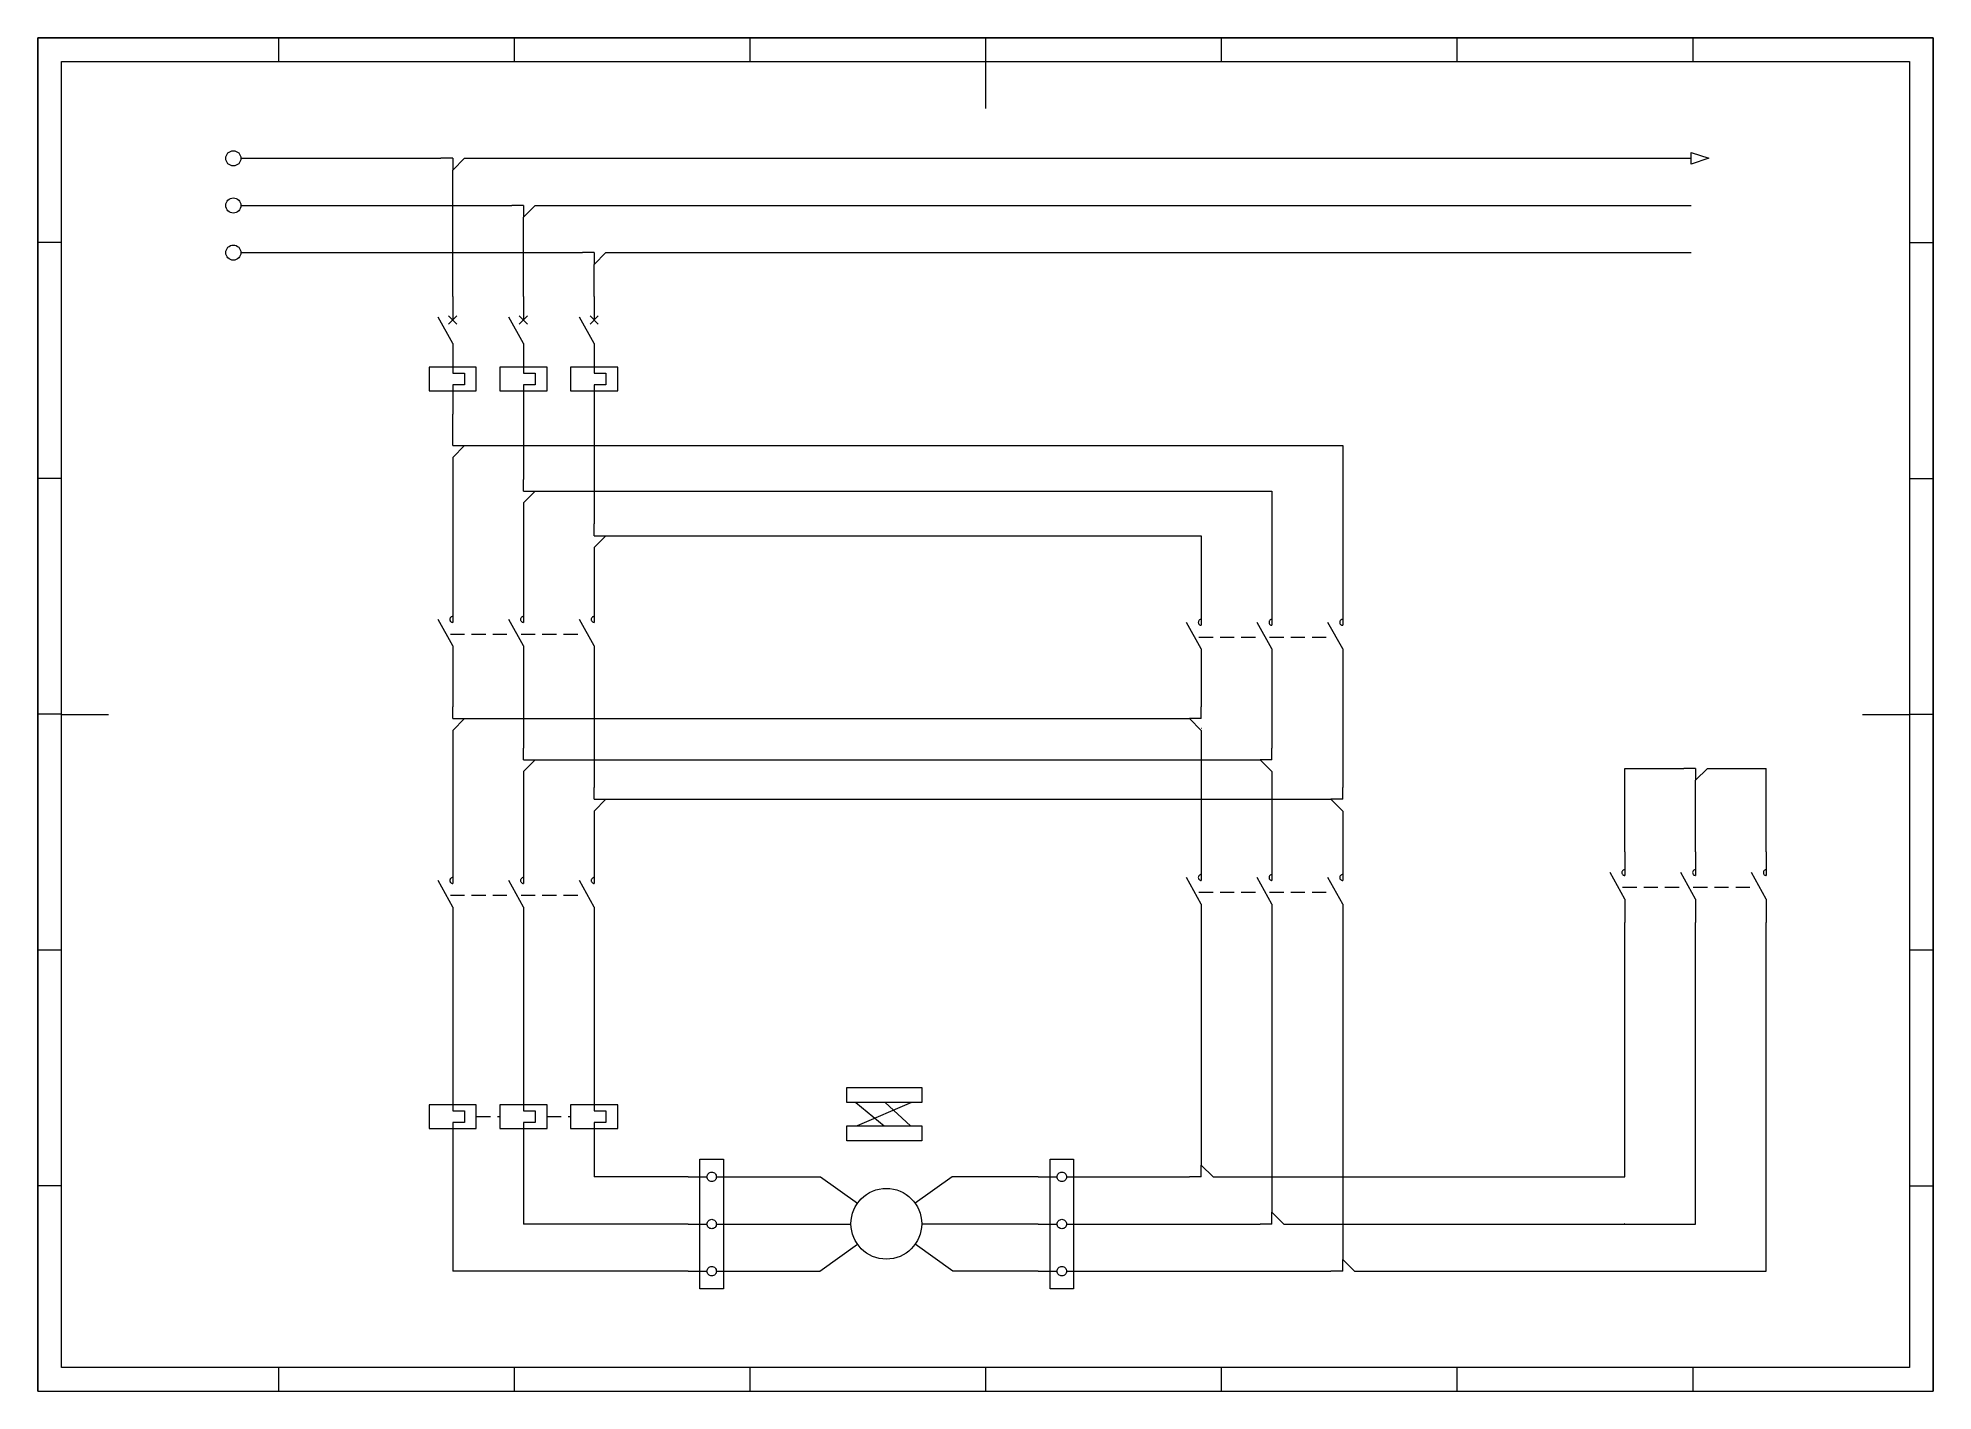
# Paper-space layout 'IEC A3 Title Block' of a CAD drawing. Header units: millimetres. Extents: x 13 to 415, y 5 to 292.
# The model-space entities are those that its viewports show. They can reach past a viewport. Long polylines and large blocks are cut down to what shows.
import ezdxf
from ezdxf.enums import TextEntityAlignment as Align

# ---------------------------------------------------------------- set-up
doc = ezdxf.new("R2010")
doc.units = ezdxf.units.MM
doc.header["$LTSCALE"] = 6
doc.linetypes.add('DASHED', pattern=[0.75, 0.5, -0.25])
for name, color, linetype in [('035', 5, 'Continuous'), ('07', 7, 'Continuous'), ('DESC', 1, 'Continuous'), ('DESCCHILD', 20, 'Continuous'), ('LINK', 9, 'DASHED'), ('LOC', 8, 'Continuous'), ('MISC', 2, 'Continuous'), ('RED_2.5mm^2', 1, 'Continuous'), ('SYMS', 7, 'Continuous'), ('TAGS', 51, 'Continuous'), ('TERMS', 4, 'Continuous'), ('WIREFIXED', 130, 'Continuous'), ('WIRENO', 70, 'Continuous'), ('WIREREF', 61, 'Continuous'), ('XREF', 7, 'Continuous'), ('XREFCHILD', 134, 'Continuous')]:
    doc.layers.add(name, color=color, linetype=linetype)
doc.styles.add('ISO Proportional', font='isocp.shx')
doc.styles.add('WD_IEC', font='isocp2.shx', dxfattribs={"width": 0.9, "height": 4})

psp = doc.layouts.new('IEC A3 Title Block')

msp = doc.modelspace()

# ---------------------------------------------------------------- texts
at = {"attachment_point": 1}
for s, insert, char_height in [('U1^IV1^IW1', (185.84, 68.88), 1.422), ('W2  U2  V2^I', (185.15, 60.72), 1.4216)]:
    msp.add_mtext_dynamic_manual_height_columns(s, width=23.8356, gutter_width=7.11, heights=[0], dxfattribs=dict(at, insert=insert, char_height=char_height))
at = {"layer": 'XREF', "insert": (92.99, 221.82), "char_height": 2.5, "attachment_point": 3, "style": 'WD_IEC'}
msp.add_mtext('{\\Fmonotxt.shx|c0;\\H0.67x;3 }{\\Facaderef.shx|c0;-O-} {\\Fmonotxt.shx|c0;\\H0.67x;4} M-N-3-B\\P{\\Fmonotxt.shx|c0;\\H0.67x;5 }{\\Facaderef.shx|c0;-O-} {\\Fmonotxt.shx|c0;\\H0.67x;6} M-N-3-B', dxfattribs=at)

# ---------------------------------------------------------------- blocks, each defined once
blk = doc.blocks.new('IEC_border_a3')
at = {"layer": '035'}
for p, q in [((64, 292), (64, 287)), ((114, 292), (114, 287)), ((164, 292), (164, 287)), ((214, 292), (214, 287)), ((264, 292), (264, 287)), ((314, 292), (314, 287)), ((364, 292), (364, 287)), ((17.97, 248.58), (12.98, 248.58)), ((414.97, 248.54), (409.98, 248.54)), ((17.98, 198.54), (13, 198.54)), ((414.98, 198.5), (410, 198.5)), ((17.98, 148.54), (13, 148.54)), ((414.98, 148.5), (410, 148.5)), ((17.98, 98.54), (13, 98.54)), ((414.98, 98.5), (410, 98.5)), ((18, 48.5), (13.02, 48.5)), ((415, 48.46), (410.02, 48.46)), ((64, 10), (64, 5)), ((114, 10), (114, 5)), ((164, 10), (164, 5)), ((214, 10), (214, 5)), ((264, 10), (264, 5)), ((314, 10), (314, 5)), ((364, 10), (364, 5)), ((125, 0), (125, 5)), ((230, 5), (230, 0))]:
    blk.add_line(p, q, dxfattribs=at)
blk.add_lwpolyline([(18, 287), (410, 287), (410, 10), (18, 10)], close=True, dxfattribs=at)
at = {"layer": '07'}
for p, q in [((214, 287), (214, 277)), ((18, 148.5), (28, 148.5)), ((400, 148.5), (410, 148.5))]:
    blk.add_line(p, q, dxfattribs=at)
blk.add_lwpolyline([(13, 292), (415, 292), (415, 5), (13, 5)], close=True, dxfattribs=at)
at = {"layer": '035', "style": 'ISO Proportional'}
for s, p in [('1', (37.81, 287.5)), ('2', (87.73, 287.5)), ('3', (137.68, 287.5)), ('4', (187.38, 287.5)), ('5', (237.84, 287.5)), ('6', (287.69, 287.5)), ('7', (337.67, 287.5)), ('8', (387.92, 287.5)), ('A', (13.98, 271.83)), ('A', (410.98, 271.79)), ('B', (14, 221.79)), ('B', (411, 221.75)), ('C', (14, 171.79)), ('C', (411, 171.75)), ('D', (14, 121.79)), ('D', (411, 121.75)), ('E', (14.02, 71.75)), ('E', (411.02, 71.72)), ('F', (14.02, 21.75)), ('F', (411.02, 21.72)), ('1', (37.81, 5.5)), ('2', (87.73, 5.5)), ('3', (137.68, 5.5)), ('4', (187.38, 5.5)), ('5', (237.84, 5.5)), ('6', (287.69, 5.5)), ('7', (337.67, 5.5)), ('8', (387.92, 5.5))]:
    blk.add_text(s, height=3.5, dxfattribs=at).set_placement(p)
blk = doc.blocks.new('VOL1')
for p, q in [((0, 7.5), (0, 1.25)), ((-5, 2.5), (-5, -2.5)), ((5, 2.5), (-5, 2.5)), ((0, 1.25), (2.5, 1.25)), ((2.5, 1.25), (2.5, -1.25)), ((5, -2.5), (5, 2.5)), ((-5, -2.5), (5, -2.5)), ((0, -1.25), (0, -7.5)), ((2.5, -1.25), (0, -1.25))]:
    blk.add_line(p, q)
at = {"style": 'WD_IEC'}
for tag, p in [('INST', (-6.5, 9)), ('TAG1', (-6.5, 2)), ('LOC', (-6.5, 5.5)), ('RATING1', (-6.5, -2.5)), ('XREF', (-6.5, -6.5)), ('DESC1', (-6.5, -10.35)), ('DESC2', (-6.5, -13.85)), ('DESC3', (-6.5, -17.35))]:
    blk.add_attdef(tag, text='', height=2.5, dxfattribs=at).set_placement(p, align=Align.RIGHT)
blk.add_attdef('TERM01', text='', height=2, rotation=90, dxfattribs=at).set_placement((-1, 7.5), align=Align.RIGHT)
at = {"style": 'WD_IEC', "flags": 1}
for tag, p, height in [('X2TERM01', (0, 7.5), 0.32), ('MFG', (2.75, 6.5), 1.5), ('CAT', (2.75, 4), 1.5), ('X4LINK', (-5, 0), 0.32), ('X1LINK', (5, 0), 0.32), ('ASSYCODE', (1, -4), 1), ('X8TERM02', (0, -7.5), 0.32), ('FAMILY', (1, -5.5), 1), ('CATDESC', (1, -7), 1)]:
    blk.add_attdef(tag, p, '', height=height, dxfattribs=at)
at = {"style": 'WD_IEC'}
blk.add_attdef('TERM02', (-1, -7.5), '', height=2, rotation=90, dxfattribs=at)
blk = doc.blocks.new('VOL2')
for p, q in [((0, 7.5), (0, 1.25)), ((-5, 2.5), (-5, -2.5)), ((5, 2.5), (-5, 2.5)), ((0, 1.25), (2.5, 1.25)), ((2.5, 1.25), (2.5, -1.25)), ((5, -2.5), (5, 2.5)), ((-5, -2.5), (5, -2.5)), ((0, -1.25), (0, -7.5)), ((2.5, -1.25), (0, -1.25))]:
    blk.add_line(p, q)
at = {"style": 'WD_IEC'}
for tag, p in [('INST', (-6.5, 9)), ('TAG2', (-6.5, 2)), ('LOC', (-6.5, 5.5)), ('RATING1', (-6.5, -2.5)), ('XREF', (-6.5, -6.5)), ('DESC1', (-6.5, -10.35)), ('DESC2', (-6.5, -13.85)), ('DESC3', (-6.5, -17.35))]:
    blk.add_attdef(tag, text='', height=2.5, dxfattribs=at).set_placement(p, align=Align.RIGHT)
blk.add_attdef('TERM01', text='', height=2, rotation=90, dxfattribs=at).set_placement((-1, 7.5), align=Align.RIGHT)
at = {"style": 'WD_IEC', "flags": 1}
for tag, p, height in [('X2TERM01', (0, 7.5), 0.32), ('X4LINK', (-5, 0), 0.32), ('X1LINK', (5, 0), 0.32), ('X8TERM02', (0, -7.5), 0.32), ('FAMILY', (1, -5.5), 1)]:
    blk.add_attdef(tag, p, '', height=height, dxfattribs=at)
at = {"style": 'WD_IEC'}
blk.add_attdef('TERM02', (-1, -7.5), '', height=2, rotation=90, dxfattribs=at)
blk = doc.blocks.new('VCB11TH')
for p, q in [((0, 7.5), (0, 2.5)), ((0, -2.5), (-3.12, 3.12)), ((-0.88, 3.38), (0.88, 1.62)), ((-0.88, 1.62), (0.88, 3.38)), ((0, -2.5), (0, -8.75)), ((0, -8.75), (2.5, -8.75)), ((0, -11.25), (0, -12.5)), ((2.5, -11.25), (0, -11.25)), ((2.5, -8.75), (2.5, -11.25)), ((0, -12.5), (0, -17.5))]:
    blk.add_line(p, q)
blk.add_lwpolyline([(-5, -7.5), (-5, -12.5), (5, -12.5), (5, -7.5)], close=True)
at = {"style": 'WD_IEC'}
for tag, p in [('INST', (-8, 5.25)), ('LOC', (-8, 1.75)), ('TAG1', (-8, -1.75)), ('RATING1', (-8, -6.35)), ('DESC1', (-8, -14.35)), ('DESC2', (-8, -17.85)), ('DESC3', (-8, -21.35))]:
    blk.add_attdef(tag, text='', height=2.5, dxfattribs=at).set_placement(p, align=Align.RIGHT)
blk.add_attdef('TERM01', text='', height=2, rotation=90, dxfattribs=at).set_placement((-1, 7.5), align=Align.RIGHT)
at = {"style": 'WD_IEC', "flags": 1}
for tag, p, height in [('X2TERM01', (0, 7.5), 0.32), ('MFG', (2.75, 6.5), 1.5), ('CAT', (2.75, 4), 1.5), ('X4LINK', (-2, 0), 0.32), ('X1LINK', (-0.5, 0), 0.32), ('COMMON', (-3.75, -8.75), 1), ('ASSYCODE', (1, -14), 1), ('FAMILY', (1, -15.5), 1), ('CATDESC', (1, -17), 1), ('X8TERM02', (0, -17.5), 0.32)]:
    blk.add_attdef(tag, p, '', height=height, dxfattribs=at)
at = {"lineweight": 15, "style": 'WD_IEC'}
blk.add_attdef('XREF', text='', height=2.5, dxfattribs=at).set_placement((-8, -10.35), align=Align.RIGHT)
at = {"style": 'WD_IEC'}
blk.add_attdef('TERM02', (-1, -17.5), '', height=2, rotation=90, dxfattribs=at)
blk = doc.blocks.new('VCB21TH')
for p, q in [((0, 7.5), (0, 2.5)), ((0, -2.5), (-3.12, 3.12)), ((-0.88, 3.38), (0.88, 1.62)), ((-0.88, 1.62), (0.88, 3.38)), ((0, -2.5), (0, -8.75)), ((0, -8.75), (2.5, -8.75)), ((0, -11.25), (0, -12.5)), ((2.5, -11.25), (0, -11.25)), ((2.5, -8.75), (2.5, -11.25)), ((0, -12.5), (0, -17.5))]:
    blk.add_line(p, q)
blk.add_lwpolyline([(-5, -7.5), (-5, -12.5), (5, -12.5), (5, -7.5)], close=True)
at = {"style": 'WD_IEC'}
for tag, p in [('INST', (-8, 5.25)), ('LOC', (-8, 1.75)), ('TAG2', (-8, -1.75)), ('DESC1', (-8, -14.35)), ('DESC2', (-8, -17.85)), ('DESC3', (-8, -21.35))]:
    blk.add_attdef(tag, text='', height=2.5, dxfattribs=at).set_placement(p, align=Align.RIGHT)
blk.add_attdef('TERM01', text='', height=2, rotation=90, dxfattribs=at).set_placement((-1, 7.5), align=Align.RIGHT)
at = {"style": 'WD_IEC', "flags": 1}
for tag, p, height in [('X2TERM01', (0, 7.5), 0.32), ('X4LINK', (-2, 0), 0.32), ('X1LINK', (-0.5, 0), 0.32), ('CONTACT', (-5, -7.5), 1), ('FAMILY', (1, -15.5), 1), ('X8TERM02', (0, -17.5), 0.32)]:
    blk.add_attdef(tag, p, '', height=height, dxfattribs=at)
blk.add_attdef('RATING1', text='', height=2.5, dxfattribs=at).set_placement((-8, -6.35), align=Align.RIGHT)
at = {"lineweight": 15, "style": 'WD_IEC'}
blk.add_attdef('XREF', text='', height=2.5, dxfattribs=at).set_placement((-8, -10.35), align=Align.RIGHT)
at = {"style": 'WD_IEC'}
blk.add_attdef('TERM02', (-1, -17.5), '', height=2, rotation=90, dxfattribs=at)
blk = doc.blocks.new('HDB1308')
for p, q in [((-5, 0), (-1, 0)), ((1, 0), (5, 0)), ((-5, -10), (-1, -10)), ((1, -10), (5, -10)), ((-5, -20), (-1, -20)), ((1, -20), (5, -20))]:
    blk.add_line(p, q)
blk.add_lwpolyline([(-2.5, -23.75), (-2.5, 3.75), (2.5, 3.75), (2.5, -23.75)], close=True)
for centre in [(0, 0), (0, -10), (0, -20)]:
    blk.add_circle(centre, 1)
at = {"style": 'WD_IEC'}
for tag, p in [('INST', (-2.5, 12.375)), ('LOC', (-2.5, 8.875)), ('TAG1', (-2.5, 5.375)), ('XREF', (-2.5, -28.75)), ('DESC1', (-2.5, -32.75)), ('DESC2', (-2.5, -36.25)), ('DESC3', (-2.5, -39.75))]:
    blk.add_attdef(tag, text='', height=2.5, dxfattribs=at).set_placement(p, align=Align.RIGHT)
for tag, p in [('TERM03', (0, 2)), ('TERM02', (0, -8)), ('TERM01', (0, -18))]:
    blk.add_attdef(tag, text='', height=2, rotation=90, dxfattribs=at).set_placement(p, align=Align.MIDDLE_LEFT)
for tag, p, height, flags in [('MFG', (3.75, 3.25), 1.5, 9), ('X4TERM03', (-5, 0), 0.32, 1), ('CAT', (3.75, 0.75), 1.5, 9), ('X1TERM03', (5, 0), 0.32, 1), ('X4TERM02', (-5, -10), 0.32, 1), ('X1TERM02', (5, -10), 0.32, 1), ('X4TERM01', (-5, -20), 0.32, 1), ('X1TERM01', (5, -20), 0.32, 1), ('ASSYCODE', (3.5, -22.75), 1, 1), ('FAMILY', (3.5, -24.25), 1, 1), ('CATDESC', (3.5, -25.75), 1, 1)]:
    blk.add_attdef(tag, p, '', height=height, dxfattribs=dict(at, flags=flags))
at = {"style": 'WD_IEC', "flags": 1}
for tag, p in [('X1TERM01', (0, 1)), ('X8TERM01', (0, -21))]:
    blk.add_attdef(tag, p, '', height=0.32, rotation=90, dxfattribs=at)
blk = doc.blocks.new('HT0_812')
for p, q in [((0, 0), (0, 2.5)), ((0, 0), (2.5, 0)), ((2.5, 0), (0, -2.5))]:
    blk.add_line(p, q)
at = {"style": 'WD_IEC', "flags": 1}
for tag, p in [('X2TERM01', (0, 2.5)), ('WDWSEQ', (1.92, 1.22)), ('X1TERM01', (2.5, 0)), ('X8TERM01', (0, -2.5))]:
    blk.add_attdef(tag, p, '', height=0.4, dxfattribs=at)
blk = doc.blocks.new('HMO1M11')
blk.add_circle((0, 0), 7.5)
at = {"style": 'WD_IEC'}
for tag, height, p in [('INST', 2.5, (-2.01, 16.99)), ('LOC', 2.5, (-2.01, 13.99)), ('TAG1', 2.5, (-2.01, 10.99)), ('TERM04', 2, (8.31, 6.57)), ('TERM02', 2, (-7.86, 0.28)), ('TERM06', 2, (7.96, -8.61)), ('RATING1', 2.5, (-0.74, -13.01)), ('DESC2', 2.5, (-0.74, -22.01)), ('DESC1', 2.5, (-0.74, -19.01)), ('DESC3', 2.5, (-0.74, -25.01))]:
    blk.add_attdef(tag, text='', height=height, dxfattribs=at).set_placement(p, align=Align.RIGHT)
for tag, p in [('TERM01', (-6.76, 6.6)), ('TERM05', (7.73, 0.4)), ('TERM03', (-6.76, -8.64))]:
    blk.add_attdef(tag, p, '', height=2, dxfattribs=at)
at = {"style": 'WD_IEC', "flags": 1}
for tag, p, height in [('X0TERM01', (-6.11, 4.35), 0.32), ('X2LINK', (0, 7.5), 0.32), ('X0TERM04', (6.11, 4.35), 0.32), ('MFG', (8.88, 5.74), 1.5), ('CAT', (8.88, 3.24), 1.5), ('X4TERM02', (-7.5, 0), 0.32), ('X1TERM05', (7.5, 0), 0.32), ('ASSYCODE', (8.78, -4.01), 1), ('X0TERM03', (-6.11, -4.36), 0.32), ('X8LINK', (0, -7.5), 0.32), ('X0TERM06', (6.11, -4.36), 0.32), ('FAMILY', (8.78, -5.51), 1), ('CATDESC', (8.78, -7.01), 1)]:
    blk.add_attdef(tag, p, '', height=height, dxfattribs=at)
at = {"style": 'WD_IEC'}
for tag, p in [('M', (0, 0.94)), ('3~', (-0.02, -3.64))]:
    blk.add_attdef(tag, text='', height=2.5, dxfattribs=at).set_placement(p, align=Align.CENTER)
at = {"lineweight": 15, "style": 'WD_IEC'}
blk.add_attdef('XREF', text='', height=2.5, dxfattribs=at).set_placement((-0.74, -16.01), align=Align.RIGHT)
at = {"style": 'WD_IEC', "width": 0.9}
blk.add_attdef('WDTAGALT', text='', height=2.5, dxfattribs=at).set_placement((-0.74, -28.01), align=Align.RIGHT)
blk = doc.blocks.new('HT0_842')
for p, q in [((0, 0), (-2.5, 0)), ((-2.5, 0), (0, -2.5)), ((0, 0), (0, 2.5))]:
    blk.add_line(p, q)
at = {"style": 'WD_IEC', "flags": 1}
for tag, p in [('WDWSEQ', (-3.63, 0.94)), ('X4TERM01', (-2.5, 0)), ('X2TERM01', (0, 2.5)), ('X8TERM01', (0, -2.5))]:
    blk.add_attdef(tag, p, '', height=0.4, dxfattribs=at)
blk = doc.blocks.new('HT0_184')
for p, q in [((0, 0), (-2.5, 0)), ((0, 0), (0, -2.5)), ((0, -2.5), (2.5, 0))]:
    blk.add_line(p, q)
at = {"style": 'WD_IEC', "flags": 1}
for tag, p in [('X4TERM01', (-2.5, 0)), ('X1TERM01', (2.5, 0)), ('X8TERM01', (0, -2.5)), ('WDWSEQ', (1.53, -1.26))]:
    blk.add_attdef(tag, p, '', height=0.4, dxfattribs=at)
blk = doc.blocks.new('HT0_124')
for p, q in [((0, 0), (-2.5, 0)), ((0, 0), (0, 2.5)), ((0, 2.5), (2.5, 0))]:
    blk.add_line(p, q)
at = {"style": 'WD_IEC', "flags": 1}
for tag, p in [('X4TERM01', (-2.5, 0)), ('X2TERM01', (0, 2.5)), ('WDWSEQ', (1.6, 1.48)), ('X1TERM01', (2.5, 0))]:
    blk.add_attdef(tag, p, '', height=0.4, dxfattribs=at)
blk = doc.blocks.new('HT0_02')
blk.add_circle((0, 0), 1.25)
at = {"style": 'WD_IEC', "flags": 1}
for tag, p in [('X4TERM01', (-1.25, 0)), ('X2TERM01', (0, 1.25)), ('X1TERM01', (1.25, 0)), ('X8TERM01', (0, -1.25))]:
    blk.add_attdef(tag, p, '', height=0.32, dxfattribs=at)
blk = doc.blocks.new('WD_WNH')
at = {"linetype": 'Continuous', "style": 'WD_IEC', "width": 0.8}
blk.add_attdef('WIRENO', text='', height=2.5, dxfattribs=at).set_placement((0, 0.75), align=Align.CENTER)
at = {"style": 'WD_IEC', "flags": 1}
for tag, p in [('W08USER', (0, 0.375)), ('W04USER', (0, 0.875)), ('W05USER', (0, 0.75)), ('W09USER', (0, 0.25)), ('W03USER', (0, 1)), ('W06USER', (0, 0.625)), ('W07USER', (0, 0.5)), ('W02USER', (0, 1.125)), ('W01USER', (0, 1.25)), ('W10USER', (0, 0.125))]:
    blk.add_attdef(tag, text='', height=0.08, dxfattribs=at).set_placement(p, align=Align.CENTER)
blk = doc.blocks.new('HA1S1')
blk.add_lwpolyline([(0, 1.25), (3.75, 0), (0, -1.25)], close=True)
at = {"style": 'WD_IEC'}
for tag, height, flags, p in [('WIRENO', 2.5, 8, (-1.25, 1)), ('SIGCODE', 1, 1, (5, 1.8))]:
    blk.add_attdef(tag, text='', height=height, dxfattribs=dict(at, flags=flags)).set_placement(p, align=Align.RIGHT)
at = {"style": 'WD_IEC', "flags": 1}
blk.add_attdef('X4TERM01', (0, 0), '', height=0.32, dxfattribs=at)
at = {"style": 'WD_IEC'}
blk.add_attdef('XREF', text='', height=2.5, dxfattribs=at).set_placement((5, 0), align=Align.MIDDLE_LEFT)
blk.add_attdef('DESC1', text='', height=2.5, dxfattribs=at).set_placement((-1.25, -1), align=Align.TOP_RIGHT)
blk = doc.blocks.new('VMS21P')
for p, q in [((0, 7.5), (0, 2.5)), ((0, -2.5), (-3.12, 3.12)), ((0, -2.5), (0, -7.5))]:
    blk.add_line(p, q)
blk.add_arc((0, 3.12), 0.625, 90, 270)
at = {"style": 'WD_IEC'}
for tag, p in [('INST', (-5.25, 6.75)), ('LOC', (-5.25, 3.75)), ('TAG2', (-5.25, 0.75)), ('XREF', (-5.25, -3.75)), ('DESC2', (-5.25, -9.75)), ('DESC1', (-5.25, -6.75)), ('DESC3', (-5.25, -12.75))]:
    blk.add_attdef(tag, text='', height=2.5, dxfattribs=at).set_placement(p, align=Align.RIGHT)
blk.add_attdef('TERM01', text='', height=2, rotation=90, dxfattribs=at).set_placement((-1, 7.5), align=Align.RIGHT)
at = {"style": 'WD_IEC', "flags": 1}
for tag, p, height in [('X2TERM01', (0, 7.5), 0.32), ('X4LINK', (-2.91, 0), 0.32), ('X1LINK', (-0.5, 0), 0.32), ('CONTACT', (4, -3.5), 1), ('FAMILY', (4, -5), 1), ('X8TERM02', (0, -7.5), 0.32)]:
    blk.add_attdef(tag, p, '', height=height, dxfattribs=at)
at = {"style": 'WD_IEC'}
blk.add_attdef('TERM02', (-1, -7.5), '', height=2, rotation=90, dxfattribs=at)
blk = doc.blocks.new('WD_WNV')
at = {"linetype": 'Continuous', "style": 'WD_IEC', "width": 0.8}
blk.add_attdef('WIRENO', text='', height=2.5, dxfattribs=at).set_placement((-1.6, 0), align=Align.MIDDLE_RIGHT)
at = {"style": 'WD_IEC', "flags": 1}
for tag, p in [('W08USER', (-1, 0.375)), ('W04USER', (-1, 0.875)), ('W05USER', (-1, 0.75)), ('W09USER', (-1, 0.25)), ('W03USER', (-1, 1)), ('W06USER', (-1, 0.625)), ('W07USER', (-1, 0.5)), ('W02USER', (-1, 1.125)), ('W01USER', (-1, 1.25)), ('W10USER', (-1, 0.125))]:
    blk.add_attdef(tag, text='', height=0.08, dxfattribs=at).set_placement(p, align=Align.CENTER)

# ---------------------------------------------------------------- linework, layer by layer
for p, q in [((186.51, 66.21), (192.53, 61.23)), ((198.29, 66.21), (186.74, 61.23)), ((192.74, 66.21), (198.12, 61.23))]:
    msp.add_line(p, q)
for points in [[(184.55, 69.4), (200.51, 69.4), (200.51, 66.21), (184.55, 66.21)], [(184.55, 61.23), (200.51, 61.23), (200.51, 58.05), (184.55, 58.05)]]:
    msp.add_lwpolyline(points, close=True)
at = {"layer": 'LINK'}
for points in [[(100.49, 165.54), (113.07, 165.54)], [(115.49, 165.54), (128.07, 165.54)], [(259.26, 164.92), (271.85, 164.92)], [(274.26, 164.92), (286.85, 164.92)], [(100.49, 110.17), (113.07, 110.17)], [(115.49, 110.17), (128.07, 110.17)], [(259.26, 110.8), (271.85, 110.8)], [(274.26, 110.8), (286.85, 110.8)], [(349.12, 111.85), (361.71, 111.85)], [(364.12, 111.85), (376.71, 111.85)], [(105.99, 63.22), (110.99, 63.22)], [(120.99, 63.22), (125.99, 63.22)]]:
    msp.add_lwpolyline(points, dxfattribs=at)
at = {"layer": 'RED_2.5mm^2'}
for p, q in [((56.06, 266.46), (98.49, 266.46)), ((103.49, 266.46), (363.71, 266.46)), ((100.99, 256.51), (100.99, 263.96)), ((56.06, 256.46), (113.49, 256.46)), ((100.99, 246.51), (100.99, 256.41)), ((115.99, 246.51), (115.99, 253.96)), ((118.49, 256.46), (363.71, 256.46)), ((56.06, 246.46), (128.49, 246.46)), ((100.99, 237.17), (100.99, 246.41)), ((115.99, 237.17), (115.99, 246.41)), ((133.49, 246.46), (363.71, 246.46)), ((130.99, 237.17), (130.99, 243.96)), ((100.99, 208.02), (100.99, 212.17)), ((115.99, 212.17), (115.99, 198.37)), ((130.99, 212.17), (130.99, 188.91)), ((103.49, 205.52), (115.94, 205.52)), ((116.04, 205.52), (130.94, 205.52)), ((131.04, 205.52), (289.76, 205.52)), ((289.76, 205.52), (289.76, 172.42)), ((100.99, 203.02), (100.99, 173.04)), ((115.99, 193.37), (115.99, 173.04)), ((118.49, 195.87), (274.76, 195.87)), ((274.76, 195.87), (274.76, 172.42)), ((133.49, 186.41), (259.76, 186.41)), ((259.76, 186.41), (259.76, 172.42)), ((130.99, 183.91), (130.99, 173.04)), ((100.99, 158.04), (100.99, 150.12)), ((115.99, 158.04), (115.99, 141.39)), ((130.99, 158.04), (130.99, 133.01)), ((259.76, 157.42), (259.76, 150.12)), ((274.76, 157.42), (274.76, 141.39)), ((289.76, 157.42), (289.76, 133.01)), ((100.99, 145.12), (100.99, 117.67)), ((103.49, 147.62), (257.26, 147.62)), ((259.76, 145.12), (259.76, 118.3)), ((118.49, 138.89), (130.94, 138.89)), ((131.04, 138.89), (259.71, 138.89)), ((259.81, 138.89), (272.26, 138.89)), ((349.62, 137.08), (362.12, 137.08)), ((349.62, 119.35), (349.62, 137.08)), ((367.12, 137.08), (379.62, 137.08)), ((379.62, 119.35), (379.62, 137.08)), ((115.99, 136.39), (115.99, 117.67)), ((274.76, 136.39), (274.76, 118.3)), ((364.62, 119.35), (364.62, 134.58)), ((133.49, 130.51), (259.71, 130.51)), ((259.81, 130.51), (274.71, 130.51)), ((274.81, 130.51), (287.26, 130.51)), ((130.99, 128.01), (130.99, 117.67)), ((289.76, 128.01), (289.76, 118.3)), ((100.99, 102.67), (100.99, 70.72)), ((115.99, 102.67), (115.99, 70.72)), ((130.99, 102.67), (130.99, 70.72)), ((259.76, 103.3), (259.76, 52.93)), ((274.76, 103.3), (274.76, 42.93)), ((289.76, 103.3), (289.76, 32.93)), ((349.62, 50.43), (349.62, 104.35)), ((364.62, 40.43), (364.62, 104.35)), ((379.62, 30.43), (379.62, 104.35)), ((100.99, 55.72), (100.99, 30.43)), ((115.99, 55.72), (115.99, 40.43)), ((130.99, 55.72), (130.99, 50.43)), ((150.92, 50.43), (130.99, 50.43)), ((160.92, 50.43), (179.01, 50.43)), ((179.01, 50.43), (186.85, 44.85)), ((206.9, 50.43), (199.06, 44.85)), ((225.19, 50.43), (206.9, 50.43)), ((235.19, 50.43), (257.26, 50.43)), ((262.26, 50.43), (274.71, 50.43)), ((274.81, 50.43), (289.71, 50.43)), ((289.81, 50.43), (349.62, 50.43)), ((150.92, 40.43), (115.99, 40.43)), ((160.92, 40.43), (185.46, 40.43)), ((225.19, 40.43), (200.46, 40.43)), ((235.19, 40.43), (272.26, 40.43)), ((277.26, 40.43), (289.71, 40.43)), ((289.81, 40.43), (364.62, 40.43)), ((178.86, 30.43), (186.85, 36.14)), ((207.06, 30.43), (199.06, 36.14)), ((150.92, 30.43), (100.99, 30.43)), ((160.92, 30.43), (178.86, 30.43)), ((225.19, 30.43), (207.06, 30.43)), ((235.19, 30.43), (287.26, 30.43)), ((292.26, 30.43), (379.62, 30.43))]:
    msp.add_line(p, q, dxfattribs=at)
for centre, start, end in [((100.99, 256.46), 90, 270), ((100.99, 246.46), 90, 270), ((115.99, 246.46), 90, 270), ((115.99, 205.52), 0, 180), ((130.99, 205.52), 0, 180), ((115.99, 196.41), 0, 180), ((130.99, 196.41), 0, 180), ((130.99, 191.41), 0, 180), ((259.76, 145.5), 0, 180), ((130.99, 138.89), 0, 180), ((259.76, 138.89), 0, 180), ((259.76, 130.51), 0, 180), ((274.76, 130.51), 0, 180), ((274.76, 92.38), 0, 180), ((274.76, 50.43), 0, 180), ((289.76, 50.43), 0, 180), ((289.76, 40.43), 0, 180), ((349.62, 40.43), 90, 270)]:
    msp.add_arc(centre, 0.05, start, end, dxfattribs=at)

# ---------------------------------------------------------------- block references
msp.add_blockref('IEC_border_a3', (0, 0))
for name, p in [('HT0_184', (100.99, 266.46)), ('HT0_184', (115.99, 256.46)), ('HT0_184', (130.99, 246.46)), ('HT0_812', (100.99, 205.52)), ('HT0_812', (115.99, 195.87)), ('HT0_812', (130.99, 186.41)), ('HT0_812', (100.99, 147.62)), ('HT0_842', (259.76, 147.62)), ('HT0_812', (115.99, 138.89)), ('HT0_842', (274.76, 138.89)), ('HT0_184', (364.62, 137.08)), ('HT0_812', (130.99, 130.51)), ('HT0_842', (289.76, 130.51)), ('HT0_124', (259.76, 50.43)), ('HT0_124', (274.76, 40.43)), ('HT0_124', (289.76, 30.43))]:
    msp.add_blockref(name, p, dxfattribs=at)
at = {"layer": 'SYMS'}
ref = msp.add_blockref('HA1S1', (363.71, 266.46), dxfattribs=at)
ref.add_attrib('XREF', 'A3-M-N-2-A', dxfattribs={"layer": 'XREF', "height": 2.5, "style": 'WD_IEC'}).set_placement((368.71, 266.46), align=Align.MIDDLE_LEFT)
ref.add_attrib('WIRENO', 'L1', dxfattribs={"layer": 'WIREREF', "height": 2.5, "style": 'WD_IEC', "flags": 8}).set_placement((362.46, 267.46), align=Align.RIGHT)
at = {"layer": 'SYMS', "xscale": 1.284700388125908, "yscale": 1.284700388125908, "zscale": 1.284700388125908}
for p in [(54.45, 266.46), (54.45, 256.46), (54.45, 246.46)]:
    msp.add_blockref('HT0_02', p, dxfattribs=at)
at = {"layer": 'SYMS'}
ref = msp.add_blockref('VCB11TH', (100.99, 229.67), dxfattribs=at)
ref.add_attrib('TERM02', '2', (99.99, 212.17), dxfattribs={"layer": 'TERMS', "height": 2, "rotation": 90, "style": 'WD_IEC'})
ref.add_attrib('TERM01', '1', dxfattribs={"layer": 'TERMS', "height": 2, "rotation": 90, "style": 'WD_IEC'}).set_placement((99.99, 237.17), align=Align.RIGHT)
ref.add_attrib('RATING1', '40A', dxfattribs={"layer": 'MISC', "height": 2.5, "style": 'WD_IEC'}).set_placement((92.99, 223.32), align=Align.RIGHT)
ref.add_attrib('TAG1', '3P MCCP', dxfattribs={"layer": 'TAGS', "height": 2.5, "style": 'WD_IEC'}).set_placement((92.99, 227.92), align=Align.RIGHT)
ref = msp.add_blockref('VCB21TH', (115.99, 229.67), dxfattribs=at)
ref.add_attrib('TERM02', '4', (114.99, 212.17), dxfattribs={"layer": 'TERMS', "height": 2, "rotation": 90, "style": 'WD_IEC'})
ref.add_attrib('TERM01', '3', dxfattribs={"layer": 'TERMS', "height": 2, "rotation": 90, "style": 'WD_IEC'}).set_placement((114.99, 237.17), align=Align.RIGHT)
ref = msp.add_blockref('VCB21TH', (130.99, 229.67), dxfattribs=at)
ref.add_attrib('TERM02', '6', (129.99, 212.17), dxfattribs={"layer": 'TERMS', "height": 2, "rotation": 90, "style": 'WD_IEC'})
ref.add_attrib('TERM01', '5', dxfattribs={"layer": 'TERMS', "height": 2, "rotation": 90, "style": 'WD_IEC'}).set_placement((129.99, 237.17), align=Align.RIGHT)
ref = msp.add_blockref('VMS21P', (100.99, 165.54), dxfattribs=at)
ref.add_attrib('TERM02', '2', (99.99, 158.04), dxfattribs={"layer": 'TERMS', "height": 2, "rotation": 90, "style": 'WD_IEC'})
ref.add_attrib('TERM01', '1', dxfattribs={"layer": 'TERMS', "height": 2, "rotation": 90, "style": 'WD_IEC'}).set_placement((99.99, 173.04), align=Align.RIGHT)
ref.add_attrib('XREF', 'A2-M-N-2-E', dxfattribs={"layer": 'XREFCHILD', "height": 2.5, "style": 'WD_IEC'}).set_placement((95.74, 161.79), align=Align.RIGHT)
ref.add_attrib('DESC1', 'FWD', dxfattribs={"layer": 'DESCCHILD', "height": 2.5, "style": 'WD_IEC'}).set_placement((95.74, 158.79), align=Align.RIGHT)
ref.add_attrib('TAG2', 'K1', dxfattribs={"layer": 'TAGS', "height": 2.5, "style": 'WD_IEC'}).set_placement((95.74, 166.29), align=Align.RIGHT)
ref = msp.add_blockref('VMS21P', (115.99, 165.54), dxfattribs=at)
ref.add_attrib('TERM02', '4', (114.99, 158.04), dxfattribs={"layer": 'TERMS', "height": 2, "rotation": 90, "style": 'WD_IEC'})
ref.add_attrib('TERM01', '3', dxfattribs={"layer": 'TERMS', "height": 2, "rotation": 90, "style": 'WD_IEC'}).set_placement((114.99, 173.04), align=Align.RIGHT)
ref = msp.add_blockref('VMS21P', (130.99, 165.54), dxfattribs=at)
ref.add_attrib('TERM02', '6', (129.99, 158.04), dxfattribs={"layer": 'TERMS', "height": 2, "rotation": 90, "style": 'WD_IEC'})
ref.add_attrib('TERM01', '5', dxfattribs={"layer": 'TERMS', "height": 2, "rotation": 90, "style": 'WD_IEC'}).set_placement((129.99, 173.04), align=Align.RIGHT)
ref = msp.add_blockref('VMS21P', (259.76, 164.92), dxfattribs=at)
ref.add_attrib('TERM02', '2', (258.76, 157.42), dxfattribs={"layer": 'TERMS', "height": 2, "rotation": 90, "style": 'WD_IEC'})
ref.add_attrib('TERM01', '5', dxfattribs={"layer": 'TERMS', "height": 2, "rotation": 90, "style": 'WD_IEC'}).set_placement((258.76, 172.42), align=Align.RIGHT)
ref.add_attrib('XREF', 'A2-M-N-3-E', dxfattribs={"layer": 'XREFCHILD', "height": 2.5, "style": 'WD_IEC'}).set_placement((254.51, 161.17), align=Align.RIGHT)
ref.add_attrib('DESC1', 'REV', dxfattribs={"layer": 'DESCCHILD', "height": 2.5, "style": 'WD_IEC'}).set_placement((254.51, 158.17), align=Align.RIGHT)
ref.add_attrib('TAG2', 'K2', dxfattribs={"layer": 'TAGS', "height": 2.5, "style": 'WD_IEC'}).set_placement((254.51, 165.67), align=Align.RIGHT)
ref = msp.add_blockref('VMS21P', (274.76, 164.92), dxfattribs=at)
ref.add_attrib('TERM02', '4', (273.76, 157.42), dxfattribs={"layer": 'TERMS', "height": 2, "rotation": 90, "style": 'WD_IEC'})
ref.add_attrib('TERM01', '3', dxfattribs={"layer": 'TERMS', "height": 2, "rotation": 90, "style": 'WD_IEC'}).set_placement((273.76, 172.42), align=Align.RIGHT)
ref = msp.add_blockref('VMS21P', (289.76, 164.92), dxfattribs=at)
ref.add_attrib('TERM02', '6', (288.76, 157.42), dxfattribs={"layer": 'TERMS', "height": 2, "rotation": 90, "style": 'WD_IEC'})
ref.add_attrib('TERM01', '1', dxfattribs={"layer": 'TERMS', "height": 2, "rotation": 90, "style": 'WD_IEC'}).set_placement((288.76, 172.42), align=Align.RIGHT)
ref = msp.add_blockref('VMS21P', (100.99, 110.17), dxfattribs=at)
ref.add_attrib('TERM02', '2', (99.99, 102.67), dxfattribs={"layer": 'TERMS', "height": 2, "rotation": 90, "style": 'WD_IEC'})
ref.add_attrib('TERM01', '1', dxfattribs={"layer": 'TERMS', "height": 2, "rotation": 90, "style": 'WD_IEC'}).set_placement((99.99, 117.67), align=Align.RIGHT)
ref.add_attrib('XREF', 'A2-M-N-4-E', dxfattribs={"layer": 'XREFCHILD', "height": 2.5, "style": 'WD_IEC'}).set_placement((95.74, 106.42), align=Align.RIGHT)
ref.add_attrib('DESC1', 'MAIN', dxfattribs={"layer": 'DESCCHILD', "height": 2.5, "style": 'WD_IEC'}).set_placement((95.74, 103.42), align=Align.RIGHT)
ref.add_attrib('TAG2', 'K3', dxfattribs={"layer": 'TAGS', "height": 2.5, "style": 'WD_IEC'}).set_placement((95.74, 110.92), align=Align.RIGHT)
ref = msp.add_blockref('VMS21P', (115.99, 110.17), dxfattribs=at)
ref.add_attrib('TERM02', '4', (114.99, 102.67), dxfattribs={"layer": 'TERMS', "height": 2, "rotation": 90, "style": 'WD_IEC'})
ref.add_attrib('TERM01', '3', dxfattribs={"layer": 'TERMS', "height": 2, "rotation": 90, "style": 'WD_IEC'}).set_placement((114.99, 117.67), align=Align.RIGHT)
ref = msp.add_blockref('VMS21P', (130.99, 110.17), dxfattribs=at)
ref.add_attrib('TERM02', '6', (129.99, 102.67), dxfattribs={"layer": 'TERMS', "height": 2, "rotation": 90, "style": 'WD_IEC'})
ref.add_attrib('TERM01', '5', dxfattribs={"layer": 'TERMS', "height": 2, "rotation": 90, "style": 'WD_IEC'}).set_placement((129.99, 117.67), align=Align.RIGHT)
ref = msp.add_blockref('VMS21P', (259.76, 110.8), dxfattribs=at)
ref.add_attrib('TERM02', '2', (258.76, 103.3), dxfattribs={"layer": 'TERMS', "height": 2, "rotation": 90, "style": 'WD_IEC'})
ref.add_attrib('TERM01', '1', dxfattribs={"layer": 'TERMS', "height": 2, "rotation": 90, "style": 'WD_IEC'}).set_placement((258.76, 118.3), align=Align.RIGHT)
ref.add_attrib('XREF', 'A2-M-N-6-E', dxfattribs={"layer": 'XREFCHILD', "height": 2.5, "style": 'WD_IEC'}).set_placement((254.51, 107.05), align=Align.RIGHT)
ref.add_attrib('DESC1', 'DELTA', dxfattribs={"layer": 'DESCCHILD', "height": 2.5, "style": 'WD_IEC'}).set_placement((254.51, 104.05), align=Align.RIGHT)
ref.add_attrib('TAG2', 'K4', dxfattribs={"layer": 'TAGS', "height": 2.5, "style": 'WD_IEC'}).set_placement((254.51, 111.55), align=Align.RIGHT)
ref = msp.add_blockref('VMS21P', (274.76, 110.8), dxfattribs=at)
ref.add_attrib('TERM02', '4', (273.76, 103.3), dxfattribs={"layer": 'TERMS', "height": 2, "rotation": 90, "style": 'WD_IEC'})
ref.add_attrib('TERM01', '3', dxfattribs={"layer": 'TERMS', "height": 2, "rotation": 90, "style": 'WD_IEC'}).set_placement((273.76, 118.3), align=Align.RIGHT)
ref = msp.add_blockref('VMS21P', (289.76, 110.8), dxfattribs=at)
ref.add_attrib('TERM02', '6', (288.76, 103.3), dxfattribs={"layer": 'TERMS', "height": 2, "rotation": 90, "style": 'WD_IEC'})
ref.add_attrib('TERM01', '5', dxfattribs={"layer": 'TERMS', "height": 2, "rotation": 90, "style": 'WD_IEC'}).set_placement((288.76, 118.3), align=Align.RIGHT)
ref = msp.add_blockref('VMS21P', (349.62, 111.85), dxfattribs=at)
ref.add_attrib('TERM02', '2', (348.62, 104.35), dxfattribs={"layer": 'TERMS', "height": 2, "rotation": 90, "style": 'WD_IEC'})
ref.add_attrib('TERM01', '1', dxfattribs={"layer": 'TERMS', "height": 2, "rotation": 90, "style": 'WD_IEC'}).set_placement((348.62, 119.35), align=Align.RIGHT)
ref.add_attrib('XREF', 'A2-M-N-6-E', dxfattribs={"layer": 'XREFCHILD', "height": 2.5, "style": 'WD_IEC'}).set_placement((344.37, 108.1), align=Align.RIGHT)
ref.add_attrib('DESC1', 'STAR', dxfattribs={"layer": 'DESCCHILD', "height": 2.5, "style": 'WD_IEC'}).set_placement((344.37, 105.1), align=Align.RIGHT)
ref.add_attrib('TAG2', 'k5', dxfattribs={"layer": 'TAGS', "height": 2.5, "style": 'WD_IEC'}).set_placement((344.37, 112.6), align=Align.RIGHT)
ref = msp.add_blockref('VMS21P', (364.62, 111.85), dxfattribs=at)
ref.add_attrib('TERM02', '4', (363.62, 104.35), dxfattribs={"layer": 'TERMS', "height": 2, "rotation": 90, "style": 'WD_IEC'})
ref.add_attrib('TERM01', '3', dxfattribs={"layer": 'TERMS', "height": 2, "rotation": 90, "style": 'WD_IEC'}).set_placement((363.62, 119.35), align=Align.RIGHT)
ref = msp.add_blockref('VMS21P', (379.62, 111.85), dxfattribs=at)
ref.add_attrib('TERM02', '6', (378.62, 104.35), dxfattribs={"layer": 'TERMS', "height": 2, "rotation": 90, "style": 'WD_IEC'})
ref.add_attrib('TERM01', '5', dxfattribs={"layer": 'TERMS', "height": 2, "rotation": 90, "style": 'WD_IEC'}).set_placement((378.62, 119.35), align=Align.RIGHT)
ref = msp.add_blockref('VOL1', (100.99, 63.22), dxfattribs=at)
ref.add_attrib('TERM02', 'T1', (99.99, 55.72), dxfattribs={"layer": 'TERMS', "height": 2, "rotation": 90, "style": 'WD_IEC'})
ref.add_attrib('TERM01', 'L1', dxfattribs={"layer": 'TERMS', "height": 2, "rotation": 90, "style": 'WD_IEC'}).set_placement((99.99, 70.72), align=Align.RIGHT)
ref.add_attrib('LOC', 'N', dxfattribs={"layer": 'LOC', "height": 2.5, "style": 'WD_IEC'}).set_placement((94.49, 68.72), align=Align.RIGHT)
ref.add_attrib('INST', 'M', dxfattribs={"layer": 'LOC', "height": 2.5, "style": 'WD_IEC'}).set_placement((94.49, 72.22), align=Align.RIGHT)
ref.add_attrib('TAG1', 'Q4', dxfattribs={"layer": 'TAGS', "height": 2.5, "style": 'WD_IEC'}).set_placement((94.49, 65.22), align=Align.RIGHT)
ref = msp.add_blockref('VOL2', (115.99, 63.22), dxfattribs=at)
ref.add_attrib('TERM02', '4', (114.99, 55.72), dxfattribs={"layer": 'TERMS', "height": 2, "rotation": 90, "style": 'WD_IEC'})
ref.add_attrib('TERM01', '3', dxfattribs={"layer": 'TERMS', "height": 2, "rotation": 90, "style": 'WD_IEC'}).set_placement((114.99, 70.72), align=Align.RIGHT)
ref = msp.add_blockref('VOL2', (130.99, 63.22), dxfattribs=at)
ref.add_attrib('TERM02', '6', (129.99, 55.72), dxfattribs={"layer": 'TERMS', "height": 2, "rotation": 90, "style": 'WD_IEC'})
ref.add_attrib('TERM01', '5', dxfattribs={"layer": 'TERMS', "height": 2, "rotation": 90, "style": 'WD_IEC'}).set_placement((129.99, 70.72), align=Align.RIGHT)
ref = msp.add_blockref('HDB1308', (155.92, 50.43), dxfattribs=at)
ref.add_attrib('TERM03', 'W1', dxfattribs={"layer": 'TERMS', "height": 2, "style": 'WD_IEC'}).set_placement((154.14, 52.88), align=Align.MIDDLE_LEFT)
ref.add_attrib('TERM02', 'V1', dxfattribs={"layer": 'TERMS', "height": 2, "style": 'WD_IEC'}).set_placement((154.14, 42.88), align=Align.MIDDLE_LEFT)
ref.add_attrib('TERM01', 'U1', dxfattribs={"layer": 'TERMS', "height": 2, "style": 'WD_IEC'}).set_placement((154.6, 32.96), align=Align.MIDDLE_LEFT)
ref.add_attrib('TAG1', 'PDB1', dxfattribs={"layer": 'TAGS', "height": 2.5, "style": 'WD_IEC'}).set_placement((153.42, 55.81), align=Align.RIGHT)
ref = msp.add_blockref('HDB1308', (230.19, 50.43), dxfattribs=at)
ref.add_attrib('TERM03', 'W2', dxfattribs={"layer": 'TERMS', "height": 2, "style": 'WD_IEC'}).set_placement((228.44, 52.61), align=Align.MIDDLE_LEFT)
ref.add_attrib('TERM02', 'U2', dxfattribs={"layer": 'TERMS', "height": 2, "style": 'WD_IEC'}).set_placement((228.44, 42.61), align=Align.MIDDLE_LEFT)
ref.add_attrib('TERM01', 'V2', dxfattribs={"layer": 'TERMS', "height": 2, "style": 'WD_IEC'}).set_placement((228.44, 32.61), align=Align.MIDDLE_LEFT)
ref.add_attrib('TAG1', 'PDB2', dxfattribs={"layer": 'TAGS', "height": 2.5, "style": 'WD_IEC'}).set_placement((227.69, 55.81), align=Align.RIGHT)
ref = msp.add_blockref('HMO1M11', (192.96, 40.49), dxfattribs=at)
ref.add_attrib('3~', '3~', dxfattribs={"layer": 'MISC', "height": 2.5, "style": 'WD_IEC'}).set_placement((192.94, 36.85), align=Align.CENTER)
ref.add_attrib('M', 'M', dxfattribs={"layer": 'MISC', "height": 2.5, "style": 'WD_IEC'}).set_placement((192.96, 41.43), align=Align.CENTER)
ref.add_attrib('TERM03', 'U1', (186.2, 31.85), dxfattribs={"layer": 'TERMS', "height": 2, "style": 'WD_IEC'})
ref.add_attrib('TERM02', 'V1', dxfattribs={"layer": 'TERMS', "height": 2, "style": 'WD_IEC'}).set_placement((185.1, 40.77), align=Align.RIGHT)
ref.add_attrib('TERM01', 'W1', (186.2, 47.09), dxfattribs={"layer": 'TERMS', "height": 2, "style": 'WD_IEC'})
ref.add_attrib('TERM05', 'U2', (200.69, 40.89), dxfattribs={"layer": 'TERMS', "height": 2, "style": 'WD_IEC'})
ref.add_attrib('RATING1', '230/460V', dxfattribs={"layer": 'MISC', "height": 2.5, "style": 'WD_IEC'}).set_placement((201.19, 22.46), align=Align.RIGHT)
ref.add_attrib('TERM06', 'V2', dxfattribs={"layer": 'TERMS', "height": 2, "style": 'WD_IEC'}).set_placement((200.92, 31.88), align=Align.RIGHT)
ref.add_attrib('TAG1', 'M1', dxfattribs={"layer": 'TAGS', "height": 2.5, "style": 'WD_IEC'}).set_placement((194.32, 51.4), align=Align.RIGHT)
ref.add_attrib('DESC1', '3 PHASE MOTOR', dxfattribs={"layer": 'DESC', "height": 2.5, "style": 'WD_IEC'}).set_placement((205.29, 25.76), align=Align.RIGHT)
ref.add_attrib('TERM04', 'W2', dxfattribs={"layer": 'TERMS', "height": 2, "style": 'WD_IEC'}).set_placement((201.27, 47.06), align=Align.RIGHT)
at = {"layer": 'WIREFIXED'}
ref = msp.add_blockref('WD_WNH', (44.75, 263.22), dxfattribs=dict(at, xscale=1.840635066439458, yscale=1.840635066439458, zscale=1.840635066439458))
ref.add_attrib('WIRENOF', 'L1', dxfattribs={"linetype": 'Continuous', "height": 4.602, "style": 'WD_IEC', "width": 0.8}).set_placement((44.75, 264.6), align=Align.CENTER)
ref = msp.add_blockref('WD_WNH', (44.95, 253.4), dxfattribs=dict(at, xscale=1.840635066439458, yscale=1.840635066439458, zscale=1.840635066439458))
ref.add_attrib('WIRENOF', 'L2', dxfattribs={"linetype": 'Continuous', "height": 4.602, "style": 'WD_IEC', "width": 0.8}).set_placement((44.95, 254.78), align=Align.CENTER)
ref = msp.add_blockref('WD_WNH', (45.25, 243.48), dxfattribs=dict(at, xscale=1.840635066439458, yscale=1.840635066439458, zscale=1.840635066439458))
ref.add_attrib('WIRENOF', 'L3', dxfattribs={"linetype": 'Continuous', "height": 4.602, "style": 'WD_IEC', "width": 0.8}).set_placement((45.25, 244.86), align=Align.CENTER)
at = {"layer": 'WIRENO'}
ref = msp.add_blockref('WD_WNH', (188.47, 205.52), dxfattribs=at)
ref.add_attrib('WIRENO', '1', dxfattribs={"linetype": 'Continuous', "height": 2.5, "style": 'WD_IEC', "width": 0.8}).set_placement((188.47, 206.27), align=Align.CENTER)
ref = msp.add_blockref('WD_WNH', (188.46, 195.87), dxfattribs=at)
ref.add_attrib('WIRENO', '2', dxfattribs={"linetype": 'Continuous', "height": 2.5, "style": 'WD_IEC', "width": 0.8}).set_placement((188.46, 196.62), align=Align.CENTER)
ref = msp.add_blockref('WD_WNH', (188.76, 186.41), dxfattribs=at)
ref.add_attrib('WIRENO', '3', dxfattribs={"linetype": 'Continuous', "height": 2.5, "style": 'WD_IEC', "width": 0.8}).set_placement((188.76, 187.16), align=Align.CENTER)
ref = msp.add_blockref('WD_WNH', (188.7, 147.62), dxfattribs=at)
ref.add_attrib('WIRENO', '4', dxfattribs={"linetype": 'Continuous', "height": 2.5, "style": 'WD_IEC', "width": 0.8}).set_placement((188.7, 148.37), align=Align.CENTER)
ref = msp.add_blockref('WD_WNH', (188.6, 138.89), dxfattribs=at)
ref.add_attrib('WIRENO', '5', dxfattribs={"linetype": 'Continuous', "height": 2.5, "style": 'WD_IEC', "width": 0.8}).set_placement((188.6, 139.64), align=Align.CENTER)
ref = msp.add_blockref('WD_WNH', (361.81, 137.08), dxfattribs=at)
ref.add_attrib('WIRENO', '7', dxfattribs={"linetype": 'Continuous', "height": 2.5, "style": 'WD_IEC', "width": 0.8}).set_placement((361.81, 137.83), align=Align.CENTER)
ref = msp.add_blockref('WD_WNH', (188.72, 130.51), dxfattribs=at)
ref.add_attrib('WIRENO', '6', dxfattribs={"linetype": 'Continuous', "height": 2.5, "style": 'WD_IEC', "width": 0.8}).set_placement((188.72, 131.26), align=Align.CENTER)
ref = msp.add_blockref('WD_WNV', (100.99, 86.69), dxfattribs=at)
ref.add_attrib('WIRENO', '8', dxfattribs={"linetype": 'Continuous', "height": 2.5, "style": 'WD_IEC', "width": 0.8}).set_placement((99.39, 86.69), align=Align.MIDDLE_RIGHT)
ref = msp.add_blockref('WD_WNV', (115.99, 86.69), dxfattribs=at)
ref.add_attrib('WIRENO', '9', dxfattribs={"linetype": 'Continuous', "height": 2.5, "style": 'WD_IEC', "width": 0.8}).set_placement((114.39, 86.69), align=Align.MIDDLE_RIGHT)
ref = msp.add_blockref('WD_WNV', (130.99, 86.69), dxfattribs=at)
ref.add_attrib('WIRENO', '10', dxfattribs={"linetype": 'Continuous', "height": 2.5, "style": 'WD_IEC', "width": 0.8}).set_placement((129.39, 86.69), align=Align.MIDDLE_RIGHT)
ref = msp.add_blockref('WD_WNV', (349.62, 86.77), dxfattribs=at)
ref.add_attrib('WIRENO', '11', dxfattribs={"linetype": 'Continuous', "height": 2.5, "style": 'WD_IEC', "width": 0.8}).set_placement((348.02, 86.77), align=Align.MIDDLE_RIGHT)
ref = msp.add_blockref('WD_WNV', (364.62, 86.98), dxfattribs=at)
ref.add_attrib('WIRENO', '12', dxfattribs={"linetype": 'Continuous', "height": 2.5, "style": 'WD_IEC', "width": 0.8}).set_placement((363.02, 86.98), align=Align.MIDDLE_RIGHT)
ref = msp.add_blockref('WD_WNV', (379.62, 86.88), dxfattribs=at)
ref.add_attrib('WIRENO', '13', dxfattribs={"linetype": 'Continuous', "height": 2.5, "style": 'WD_IEC', "width": 0.8}).set_placement((378.02, 86.88), align=Align.MIDDLE_RIGHT)
ref = msp.add_blockref('WD_WNH', (133.45, 50.43), dxfattribs=at)
ref.add_attrib('WIRENO', '16', dxfattribs={"linetype": 'Continuous', "height": 2.5, "style": 'WD_IEC', "width": 0.8}).set_placement((133.45, 51.18), align=Align.CENTER)
ref = msp.add_blockref('WD_WNH', (133.45, 40.43), dxfattribs=at)
ref.add_attrib('WIRENO', '15', dxfattribs={"linetype": 'Continuous', "height": 2.5, "style": 'WD_IEC', "width": 0.8}).set_placement((133.45, 41.18), align=Align.CENTER)
ref = msp.add_blockref('WD_WNH', (133.57, 30.43), dxfattribs=at)
ref.add_attrib('WIRENO', '14', dxfattribs={"linetype": 'Continuous', "height": 2.5, "style": 'WD_IEC', "width": 0.8}).set_placement((133.57, 31.18), align=Align.CENTER)

msp.set_redraw_order([(e.dxf.handle, doc.entitydb.next_handle()) for e in msp.query("TEXT MTEXT ATTDEF DIMENSION ARC_DIMENSION")])  # texts and dimensions are drawn at this point

# ---------------------------------------------------------------- linework, layer by layer
psp.add_lwpolyline([(12.99, 5.13), (414.99, 5.13), (414.99, 5.13), (414.99, 5.13), (414.99, 292.13), (12.99, 292.13)], close=True)

# ---------------------------------------------------------------- viewports
at = {"layer": '0'}
vp = psp.add_viewport(center=(213.99, 148.63), size=(402, 287), view_center_point=(214, 148.5), view_height=287, dxfattribs=at)
vp.dxf.flags = 0x10000  # cut along an outline
vp.dxf.clipping_boundary_handle = psp.add_lwpolyline([(12.99, 5.13), (414.99, 5.13), (414.99, 5.13), (414.99, 5.13), (414.99, 292.13), (12.99, 292.13)], format="xyb", close=True, dxfattribs={"invisible": 1}).dxf.handle

doc.saveas('drawing.dxf')
